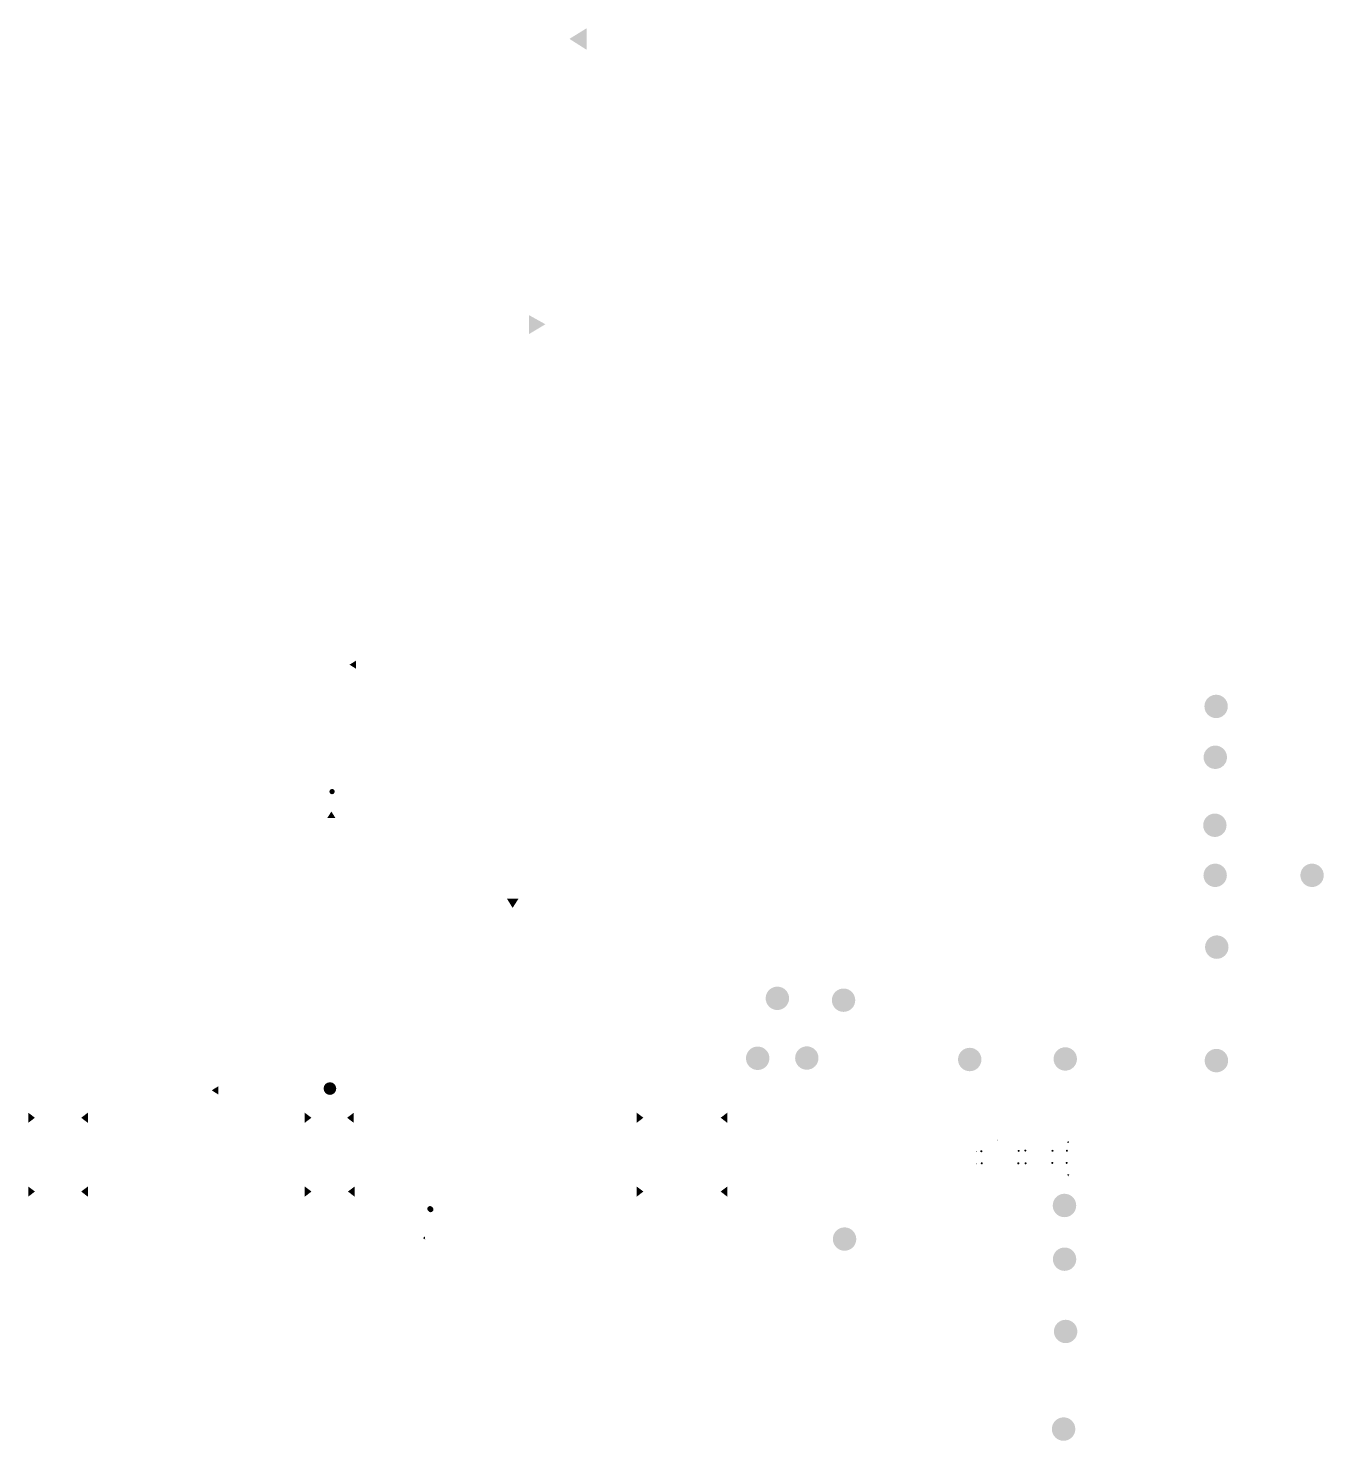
# Model space of a CAD drawing. Header units: millimetres. Extents: x -1696 to 2400, y -464 to 2129.
# Drawn here: x 345 to 2400, y -112 to 2129 of the extents above; entities that cross this region are included whole.
import ezdxf

# ---------------------------------------------------------------- set-up
doc = ezdxf.new("R2010")
doc.units = ezdxf.units.MM
doc.header["$MEASUREMENT"] = 0
doc.linetypes.add('ACAD_ISO02W100', pattern=[15, 12, -3])
doc.layers.add('图层2', color=7, linetype='Continuous', lineweight=20)

msp = doc.modelspace()

# ---------------------------------------------------------------- hatches: boundary and pattern name
at = {"linetype": 'ACAD_ISO02W100'}
for color, points in [(256, [(1230.6, 2095.1), (1203.3, 2112.4), (1230.6, 2129.3)]), (256, [(864.7, 1113.2), (854.5, 1119.6), (864.7, 1125.9)]), (256, [(819.2, 876.4), (825.7, 886.6), (832, 876.4)]), (1, [(1122.6, 748.5), (1113.2, 733.7), (1104.1, 748.5)]), (256, [(646.1, 437.8), (635.9, 444.3), (646.1, 450.6)]), (256, [(1881.3, 364.8), (1882.2, 366.2), (1883.1, 364.8)]), (256, [(1994.6, 364.4), (1996.1, 361.3), (1992.6, 361.3)]), (256, [(1849.5, 346.6), (1848, 347.5), (1849.5, 348.4)]), (256, [(1849.8, 326.9), (1848.4, 327.8), (1849.8, 328.7)]), (256, [(1994.4, 307.7), (1992.8, 310.9), (1996.3, 310.9)])]:
    msp.add_hatch(color=color, dxfattribs=at).paths.add_polyline_path(points)
for color, points in [(7, [(1138.9, 1674.3), (1139.4, 1644.2), (1165.2, 1659.7)]), (256, [(2247.7, 1053.4, 1), (2210.6, 1053.4, 1)]), (256, [(2246.4, 972.7, 1), (2209.3, 972.7, 1)]), (256, [(830.9, 918.2, 1), (822.6, 918.2, 1)]), (256, [(2245.7, 864.8, 1), (2208.6, 864.8, 1)]), (256, [(2246.2, 785.4, 1), (2209.1, 785.4, 1)]), (256, [(2399.9, 785.4, 1), (2362.8, 785.4, 1)]), (256, [(2248.8, 671.5, 1), (2211.6, 671.5, 1)]), (256, [(1550.5, 596.9, 1), (1515.8, 583.7, 1)]), (256, [(1656.7, 587.3, 1), (1619.6, 587.3, 1)]), (256, [(1520.5, 495.2, 1), (1483.4, 495.1, 1)]), (256, [(1598.4, 495.6, 1), (1561.3, 495.5, 1)]), (256, [(1856.9, 493.2, 1), (1819.7, 493.2, 1)]), (256, [(2008.4, 494.1, 1), (1971.3, 494, 1)]), (256, [(2248.2, 491.5, 1), (2211, 491.4, 1)]), (256, [(833.4, 447.1, 1), (813.3, 447.1, 1)]), (256, [(1856.7, 345.9, 1), (1856.7, 349.3, 1)]), (256, [(1915.9, 346.6, 1), (1915.9, 349.9, 1)]), (256, [(1926.5, 347, 1), (1926.5, 350.4, 1)]), (256, [(1969.6, 346.8, 1), (1969.6, 350.1, 1)]), (256, [(1992.4, 346.8, 1), (1992.4, 350.1, 1)]), (256, [(1857.3, 326.8, 1), (1857.3, 330.2, 1)]), (256, [(1915.4, 326.8, 1), (1915.4, 330.2, 1)]), (256, [(1926.9, 326.8, 1), (1926.9, 330.2, 1)]), (256, [(1969.3, 327.5, 1), (1969.3, 330.9, 1)]), (256, [(1992.1, 327.5, 1), (1992.1, 330.9, 1)]), (256, [(2007.2, 261.7, 1), (1970, 261.6, 1)]), (256, [(1658.3, 208.4, 1), (1621.2, 208.3, 1)]), (256, [(2007.3, 176.4, 1), (1970.2, 176.4, 1)]), (256, [(2009, 61.8, 1), (1971.9, 61.7, 1)]), (256, [(2005.8, -93.1, 1), (1968.6, -93.1, 1)])]:
    msp.add_hatch(color=color).paths.add_polyline_path(points)
at = {"layer": '图层2'}
for points in [[(355.4, 400.8), (344.8, 392.7), (344.8, 400.8), (344.8, 408.8)], [(439.4, 400.8), (439.4, 392.7), (428.8, 400.8), (439.4, 408.8)], [(794, 400.8), (783.4, 392.7), (783.4, 400.8), (783.4, 408.8)], [(861.2, 400.8), (861.2, 392.7), (850.6, 400.8), (861.2, 408.8)], [(1320.6, 400.8), (1310, 392.7), (1310, 400.8), (1310, 408.8)], [(1453.7, 400.8), (1453.7, 392.7), (1443.2, 400.8), (1453.7, 408.8)], [(355.4, 283.7), (344.8, 275.6), (344.8, 283.7), (344.8, 291.7)], [(439.4, 283.7), (439.4, 275.6), (428.8, 283.7), (439.4, 291.7)], [(794.1, 283.7), (783.5, 275.6), (783.5, 283.7), (783.5, 291.7)], [(862.6, 283.7), (862.6, 275.6), (852, 283.7), (862.6, 291.7)], [(1320.6, 283.7), (1310, 275.6), (1310, 283.7), (1310, 291.7)], [(1453.7, 283.7), (1453.7, 275.6), (1443.2, 283.7), (1453.7, 291.7)]]:
    msp.add_hatch(color=7, dxfattribs=at).paths.add_polyline_path(points)
h = msp.add_hatch(dxfattribs=at)
h.set_pattern_fill('ANSI31', style=0)
edge = h.paths.add_edge_path()
edge.add_arc((982.7, 255.8), 4.01, 0, 360)
h = msp.add_hatch(color=1, dxfattribs=at)
h.paths.add_polyline_path([(971.2, 209.8), (974.6, 207.7), (974.1, 210.3)])
h.paths.add_polyline_path([(974.1, 210.3), (973.7, 212.9), (971.2, 209.8)])

doc.saveas('drawing.dxf')
